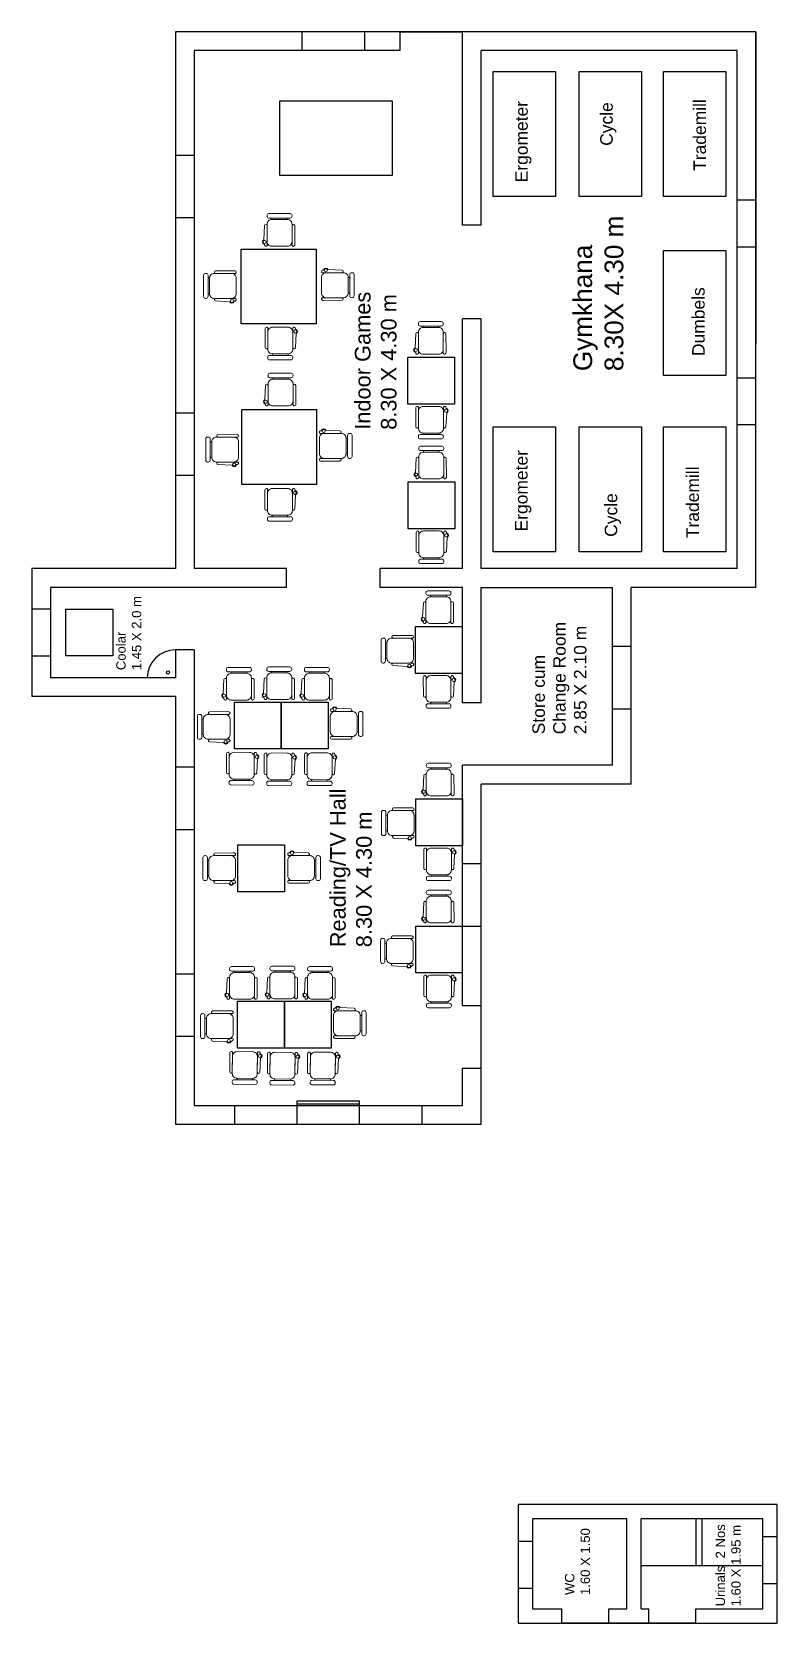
# Model space of a CAD drawing. Header units: inches. Extents: x -102 to 287, y -19 to 57.
# Drawn here: x 31.11 to 43.05, y 31.19 to 56.68 of the extents above; entities that cross this region are included whole.
import ezdxf

# ---------------------------------------------------------------- set-up
doc = ezdxf.new("R2010")
doc.units = ezdxf.units.IN
doc.header["$MEASUREMENT"] = 0
doc.layers.add('FUR', color=32, linetype='Continuous', lineweight=18)
doc.layers.add('FURN', color=10, linetype='Continuous', lineweight=9)
doc.styles.get("Standard").update_dxf_attribs({"font": 'arial.ttf'})

msp = doc.modelspace()

# ---------------------------------------------------------------- texts
at = {"attachment_point": 1, "rotation": 90}
for s, width, insert, char_height in [('Trademill', 2.0211134, (41.70629, 54.4563), 0.2), ('Ergometer', 2.0211134, (38.85109, 54.27268), 0.2), ('Cycle', 2.0211134, (40.21253, 54.85713), 0.2), ('Gymkhana\\P8.30X 4.30 m', 2.637891, (39.78217, 51.24727), 0.3), ('Dumbels', 2.0211134, (41.68508, 51.48904), 0.2), ('Indoor Games\\P8.30 X 4.30 m', 4.5999504, (36.28218, 50.30778), 0.25), ('Ergometer', 2.0211134, (38.84878, 48.67989), 0.2), ('Trademill', 2.0211134, (41.59343, 48.57208), 0.2), ('Cycle', 2.0211134, (40.28436, 48.59339), 0.2), ('Coolar\\P1.45 X 2.0 m', 2.0211134, (32.45995, 46.4565), 0.15), ('Store cum\\PChange Room\\P2.85 X 2.10 m', 2.0211134, (39.12548, 45.4295), 0.2), ('Reading/TV Hall\\P8.30 X 4.30 m', 4.0792137, (35.88577, 42.01863), 0.25), ('WC\\P1.60 X 1.50', 2.0211134, (39.6475, 31.64072), 0.15), ('Urinals  2 Nos\\P1.60 X 1.95 m', 1.4704948, (42.06165, 31.45905), 0.15)]:
    msp.add_mtext_dynamic_manual_height_columns(s, width=width, gutter_width=1, heights=[0], dxfattribs=dict(at, insert=insert, char_height=char_height))

# ---------------------------------------------------------------- blocks, each defined once
blk = doc.blocks.new('CINE CHAIR')
at = {"layer": 'FUR', "color": 48, "lineweight": 0}
for p, q in [((448043.776, 57308.306), (448043.8, 57308.306)), ((448043.776, 57308.058), (448043.8, 57308.058))]:
    blk.add_line(p, q, dxfattribs=at)
blk.add_lwpolyline([(448043.45, 57308.434), (448043.678, 57308.423, -0.388092), (448043.695, 57308.404), (448043.695, 57308.401, -0.414214), (448043.676, 57308.382), (448043.367, 57308.382, -0.414214), (448043.348, 57308.401), (448043.348, 57308.404, -0.491313), (448043.377, 57308.423), (448043.384, 57308.436)], format="xyb", dxfattribs=at)
for points in [[(448043.424, 57308.382), (448043.7, 57308.382, -0.414214), (448043.776, 57308.306), (448043.776, 57308.058, -0.414214), (448043.7, 57307.982), (448043.424, 57307.982, -0.414214), (448043.348, 57308.058), (448043.348, 57308.306, -0.414214)], [(448043.828, 57308.382), (448043.842, 57308.382, -0.414214), (448043.871, 57308.353), (448043.871, 57308.01, -0.414214), (448043.842, 57307.982), (448043.828, 57307.982, -0.414214), (448043.8, 57308.01), (448043.8, 57308.353, -0.414214)], [(448043.379, 57307.938), (448043.678, 57307.94, 0.393133), (448043.695, 57307.959), (448043.695, 57307.963, 0.414214), (448043.676, 57307.982), (448043.367, 57307.982, 0.414214), (448043.348, 57307.963), (448043.348, 57307.966, 0.435766)]]:
    blk.add_lwpolyline(points, format="xyb", close=True, dxfattribs=at)
blk.add_circle((448043.417, 57308.422), 0.0249, dxfattribs=at)
blk.add_arc((448043.417, 57308.422), 0.0356, 19.6628, 156.9494, dxfattribs=at)

# ---------------------------------------------------------------- linework, layer by layer
for p, q in [((37.00766, 56.68371), (33.40766, 56.68371)), ((33.40766, 56.68371), (33.40766, 48.08371)), ((42.70766, 56.68371), (33.40766, 56.68371)), ((35.43958, 56.38371), (35.43958, 56.68371)), ((36.43958, 56.38371), (36.43958, 56.68371)), ((37.00766, 56.38371), (37.00766, 56.68371)), ((37.00766, 56.68371), (38.00766, 56.68371)), ((38.00766, 53.58371), (38.00766, 56.68371)), ((42.70766, 56.68371), (38.00766, 56.68371)), ((42.70766, 47.78371), (42.70766, 56.68371)), ((42.70766, 56.68371), (42.70766, 51.68371)), ((42.70766, 51.68371), (42.70766, 56.68371)), ((37.00766, 56.38371), (33.70766, 56.38371)), ((33.70766, 56.38371), (33.70766, 48.08371)), ((38.30766, 53.58371), (38.30766, 56.38371)), ((42.40766, 56.38371), (38.30766, 56.38371)), ((42.40766, 48.08371), (42.40766, 56.38371)), ((33.40766, 54.70875), (33.70766, 54.70875)), ((42.40766, 53.98967), (42.70766, 53.98967)), ((33.40766, 53.70875), (33.70766, 53.70875)), ((38.30766, 53.58371), (38.00766, 53.58371)), ((42.40766, 53.23967), (42.70766, 53.23967)), ((38.00766, 48.88371), (38.00766, 52.08371)), ((38.30766, 52.08371), (38.00766, 52.08371)), ((38.30766, 48.88371), (38.30766, 52.08371)), ((42.40766, 51.14326), (42.70766, 51.14326)), ((33.40766, 50.58151), (33.70766, 50.58151)), ((42.40766, 50.39326), (42.70766, 50.39326)), ((33.40766, 49.58151), (33.70766, 49.58151)), ((38.00766, 48.08371), (38.00766, 48.88371)), ((38.30766, 48.08371), (38.30766, 48.88371)), ((33.40766, 48.08371), (31.10766, 48.08371)), ((31.10766, 48.08371), (31.10766, 46.03371)), ((34.55766, 48.08371), (33.70766, 48.08371)), ((35.18674, 48.08371), (34.55766, 48.08371)), ((35.18674, 47.78371), (35.18674, 48.08371)), ((38.00766, 48.08371), (36.68674, 48.08371)), ((36.68674, 47.78371), (36.68674, 48.08371)), ((42.40766, 48.08371), (38.30766, 48.08371)), ((34.55766, 47.78371), (31.40766, 47.78371)), ((31.40766, 47.78371), (31.40766, 46.33371)), ((35.18674, 47.78371), (34.55766, 47.78371)), ((38.00766, 47.78371), (36.68674, 47.78371)), ((38.00766, 45.93371), (38.00766, 47.78371)), ((38.30766, 45.93371), (38.30766, 47.78371)), ((38.30766, 47.78371), (40.40766, 47.78371)), ((40.40766, 45.98371), (40.40766, 47.78371)), ((40.70766, 44.63371), (40.70766, 47.78371)), ((42.70766, 47.78371), (40.70766, 47.78371)), ((31.10766, 47.43876), (31.40766, 47.43876)), ((31.65397, 47.43591), (32.40397, 47.43591)), ((31.65397, 46.68591), (31.65397, 47.43591)), ((32.40397, 47.43591), (32.40397, 46.68591)), ((31.10766, 46.68876), (31.40766, 46.68876)), ((32.40397, 46.68591), (31.65397, 46.68591)), ((33.70766, 46.78371), (33.40766, 46.78371)), ((33.40766, 46.78371), (33.40766, 46.33371)), ((33.70766, 46.78371), (33.70766, 39.48371)), ((40.40766, 46.83966), (40.70766, 46.83966)), ((33.40766, 46.33371), (31.40766, 46.33371)), ((33.40766, 46.03371), (31.10766, 46.03371)), ((33.40766, 46.03371), (33.40766, 39.18371)), ((38.30766, 45.93371), (38.00766, 45.93371)), ((40.40766, 44.93371), (40.40766, 45.98371)), ((40.40766, 45.83966), (40.70766, 45.83966)), ((33.40766, 44.90655), (33.70766, 44.90655)), ((38.00766, 41.08371), (38.00766, 44.93371)), ((38.00766, 43.35884), (38.00766, 44.93371)), ((38.30766, 44.93371), (38.00766, 44.93371)), ((40.40766, 44.93371), (38.30766, 44.93371)), ((38.30766, 41.08371), (38.30766, 44.63371)), ((40.70766, 44.63371), (38.30766, 44.63371)), ((38.30766, 39.18371), (38.30766, 44.63371)), ((38.00766, 44.39394), (38.00766, 43.64394)), ((33.40766, 43.90655), (33.70766, 43.90655)), ((38.00766, 43.35884), (38.30766, 43.35884)), ((38.00766, 42.35884), (38.30766, 42.35884)), ((33.40766, 41.5939), (33.70766, 41.5939)), ((38.00766, 41.08371), (38.30766, 41.08371)), ((33.40766, 40.5939), (33.70766, 40.5939)), ((38.00766, 40.08371), (38.30766, 40.08371)), ((38.00766, 39.48371), (38.00766, 40.08371)), ((38.30766, 39.18371), (38.30766, 40.08371)), ((35.35823, 39.55871), (36.35823, 39.55871)), ((35.35823, 39.18371), (35.35823, 39.55871)), ((36.35823, 39.18371), (36.35823, 39.55871)), ((33.70766, 39.48371), (38.00766, 39.48371)), ((34.35823, 39.18371), (34.35823, 39.48371)), ((35.35823, 39.50871), (36.35823, 39.50871)), ((37.35823, 39.18371), (37.35823, 39.48371)), ((33.40766, 39.18371), (38.30766, 39.18371)), ((43.04682, 33.09004), (38.89682, 33.09004)), ((38.89682, 33.09004), (38.89682, 31.19004)), ((43.04682, 31.19004), (43.04682, 33.09004)), ((40.63682, 32.86004), (39.12682, 32.86004)), ((39.12682, 32.86004), (39.12682, 31.42004)), ((40.63682, 31.42004), (40.63682, 32.86004)), ((42.81682, 32.86004), (40.86682, 32.86004)), ((40.86682, 31.42004), (40.86682, 32.86004)), ((41.74682, 32.11004), (41.74682, 32.86004)), ((41.84682, 32.11004), (41.84682, 32.86004)), ((42.81682, 31.42004), (42.81682, 32.86004)), ((38.89682, 32.50257), (39.12682, 32.50257)), ((42.81682, 32.5775), (43.04682, 32.5775)), ((42.81682, 32.11004), (40.86682, 32.11004)), ((38.89682, 31.75257), (39.12682, 31.75257)), ((42.81682, 31.8275), (43.04682, 31.8275)), ((39.12682, 31.42004), (39.59934, 31.42004)), ((39.59934, 31.19004), (39.59934, 31.42004)), ((40.34934, 31.42004), (40.63682, 31.42004)), ((40.34934, 31.19004), (40.34934, 31.42004)), ((40.86682, 31.42004), (40.99181, 31.42004)), ((40.99181, 31.19004), (40.99181, 31.42004)), ((41.74181, 31.42004), (42.81682, 31.42004)), ((41.74181, 31.19004), (41.74181, 31.42004)), ((38.89682, 31.19004), (39.59934, 31.19004)), ((38.89682, 31.19004), (43.04682, 31.19004)), ((41.74181, 31.19004), (39.59934, 31.19004)), ((40.34934, 31.19004), (40.99181, 31.19004)), ((41.74181, 31.19004), (43.04682, 31.19004))]:
    msp.add_line(p, q)
at = {"color": 6}
for p, q in [((38.49794, 54.0472), (38.49794, 56.0472)), ((38.49794, 56.0472), (39.49794, 56.0472)), ((39.49794, 56.0472), (39.49794, 54.0472)), ((39.8747, 54.0472), (39.8747, 56.0472)), ((39.8747, 56.0472), (40.8747, 56.0472)), ((40.8747, 56.0472), (40.8747, 54.0472)), ((41.22419, 54.0472), (41.22419, 56.0472)), ((41.22419, 56.0472), (42.22419, 56.0472)), ((42.22419, 56.0472), (42.22419, 54.0472)), ((39.49794, 54.0472), (38.49794, 54.0472)), ((40.8747, 54.0472), (39.8747, 54.0472)), ((42.22419, 54.0472), (41.22419, 54.0472)), ((41.22419, 51.17989), (41.22419, 53.17989)), ((41.22419, 53.17989), (42.22419, 53.17989)), ((42.22419, 53.17989), (42.22419, 51.17989)), ((42.22419, 51.17989), (41.22419, 51.17989)), ((38.49794, 48.35569), (38.49794, 50.35569)), ((38.49794, 50.35569), (39.49794, 50.35569)), ((39.49794, 50.35569), (39.49794, 48.35569)), ((39.8747, 48.35569), (39.8747, 50.35569)), ((39.8747, 50.35569), (40.8747, 50.35569)), ((40.8747, 50.35569), (40.8747, 48.35569)), ((41.22419, 48.35569), (41.22419, 50.35569)), ((41.22419, 50.35569), (42.22419, 50.35569)), ((42.22419, 50.35569), (42.22419, 48.35569)), ((39.49794, 48.35569), (38.49794, 48.35569)), ((40.8747, 48.35569), (39.8747, 48.35569)), ((42.22419, 48.35569), (41.22419, 48.35569))]:
    msp.add_line(p, q, dxfattribs=at)
at = {"color": 3}
for p, q in [((35.07786, 54.38072), (35.07786, 55.58072)), ((35.07786, 55.58072), (36.87786, 55.58072)), ((36.87786, 55.58072), (36.87786, 54.38072)), ((36.87786, 54.38072), (35.07786, 54.38072)), ((34.46129, 52.00437), (34.46129, 53.20437)), ((34.46129, 53.20437), (35.66129, 53.20437)), ((35.66129, 53.20437), (35.66129, 52.00437)), ((35.66129, 52.00437), (34.46129, 52.00437)), ((37.12981, 50.71931), (37.12981, 51.46931)), ((37.12981, 51.46931), (37.87981, 51.46931)), ((37.87981, 51.46931), (37.87981, 50.71931)), ((34.46897, 49.43378), (34.46897, 50.63378)), ((34.46897, 50.63378), (35.66897, 50.63378)), ((35.66897, 50.63378), (35.66897, 49.43378)), ((37.87981, 50.71931), (37.12981, 50.71931)), ((37.13558, 48.72284), (37.13558, 49.47284)), ((37.13558, 49.47284), (37.88558, 49.47284)), ((37.88558, 49.47284), (37.88558, 48.72284)), ((35.66897, 49.43378), (34.46897, 49.43378)), ((37.88558, 48.72284), (37.13558, 48.72284))]:
    msp.add_line(p, q, dxfattribs=at)
at = {"color": 1}
for p, q in [((37.25079, 46.40565), (37.25079, 47.15565)), ((37.25079, 47.15565), (38.00079, 47.15565)), ((38.00079, 46.40565), (37.25079, 46.40565)), ((34.35184, 45.19736), (34.35184, 45.94736)), ((34.35184, 45.94736), (35.10184, 45.94736)), ((35.10184, 45.94736), (35.10184, 45.19736)), ((35.10184, 45.19736), (35.10184, 45.94736)), ((35.10184, 45.94736), (35.85184, 45.94736)), ((35.85184, 45.94736), (35.85184, 45.19736)), ((35.10184, 45.19736), (34.35184, 45.19736)), ((35.85184, 45.19736), (35.10184, 45.19736)), ((37.25766, 43.64394), (37.25766, 44.39394)), ((37.25766, 44.39394), (38.00766, 44.39394)), ((34.40722, 43.65689), (35.15722, 43.65689)), ((34.40722, 42.90689), (34.40722, 43.65689)), ((35.15722, 43.65689), (35.15722, 42.90689)), ((38.00766, 43.64394), (37.25766, 43.64394)), ((35.15722, 42.90689), (34.40722, 42.90689)), ((37.25766, 41.60884), (37.25766, 42.35884)), ((37.25766, 42.35884), (38.00766, 42.35884)), ((38.00766, 41.60884), (37.25766, 41.60884)), ((34.40253, 40.40298), (34.40253, 41.15298)), ((34.40253, 41.15298), (35.15253, 41.15298)), ((35.15253, 41.15298), (35.15253, 40.40298)), ((35.15253, 40.40298), (35.15253, 41.15298)), ((35.15253, 41.15298), (35.90253, 41.15298)), ((35.90253, 41.15298), (35.90253, 40.40298)), ((35.15253, 40.40298), (34.40253, 40.40298)), ((35.90253, 40.40298), (35.15253, 40.40298))]:
    msp.add_line(p, q, dxfattribs=at)
msp.add_circle((33.28898, 46.42079), 0.02562)
msp.add_arc((33.40766, 46.33371), 0.45, 90, 180)

# ---------------------------------------------------------------- block references
at = {"layer": 'FURN'}
for p, rotation in [((57336.5598, -447990.95595), 89.99914340739987), ((448078.58702, 57354.0961), 179.9991434073999), ((-448008.45729, -57248.8593), 359.9991434073998), ((57338.98269, -447992.6863), 89.99914340739987), ((-57266.39598, 448096.156), 269.9991434073999), ((57336.57552, -447993.51464), 89.99914340739987), ((-57263.9827, 448094.88855), 269.9991434073999), ((448078.62235, 57351.47581), 179.9991434073999), ((-448008.49121, -57251.43368), 359.9991434073998), ((57338.98846, -447994.68276), 89.99914340739987), ((-57266.40203, 448093.5715), 269.9991434073999), ((-57263.97693, 448092.89208), 269.9991434073999), ((57339.10367, -447996.99996), 89.99914340739987), ((448081.4286, 57348.2543), 179.9991434073999), ((57337.15776, -447998.22574), 89.99914340739987), ((-57263.86172, 448090.57489), 269.9991434073999), ((448078.48705, 57347.03321), 179.9991434073999), ((-448008.316, -57255.88809), 359.9991434073998), ((-54173.38656, 448474.15103), 269.603702626309), ((57339.11054, -447999.76167), 89.99914340739987), ((448081.43548, 57345.49259), 179.9991434073999), ((-57263.85484, 448087.81318), 269.9991434073999), ((448078.57646, 57344.7694), 179.9991434073999), ((-448008.99838, -57258.19599), 359.9991434073998), ((57339.11054, -448001.79677), 89.99914340739987), ((448081.42101, 57343.44268), 179.9991434073999), ((57337.20845, -448003.02013), 89.99914340739987), ((-57263.85484, 448085.77808), 269.9991434073999), ((-448008.26531, -57260.68247), 359.9991434073998), ((448078.53774, 57342.23883), 179.9991434073999), ((-54173.33587, 448469.35665), 269.603702626309)]:
    msp.add_blockref('CINE CHAIR', p, dxfattribs=dict(at, rotation=rotation))
at = {"layer": 'FURN', "color": 1}
for p, rotation in [((57335.90875, -447998.22574), 89.99914340739987), ((57336.55446, -447998.21926), 89.99914340739987), ((-54172.78332, 448474.14038), 269.603702626309), ((-54172.13758, 448474.14241), 269.603702626309), ((57335.95944, -448003.02013), 89.99914340739987), ((57336.60515, -448003.01364), 89.99914340739987), ((-54172.73262, 448469.346), 269.603702626309), ((-54172.08689, 448469.34803), 269.603702626309)]:
    msp.add_blockref('CINE CHAIR', p, dxfattribs=dict(at, rotation=rotation))

msp.set_redraw_order([(e.dxf.handle, doc.entitydb.next_handle()) for e in msp.query("TEXT MTEXT ATTDEF DIMENSION ARC_DIMENSION")])  # texts and dimensions are drawn at this point

doc.saveas('drawing.dxf')
